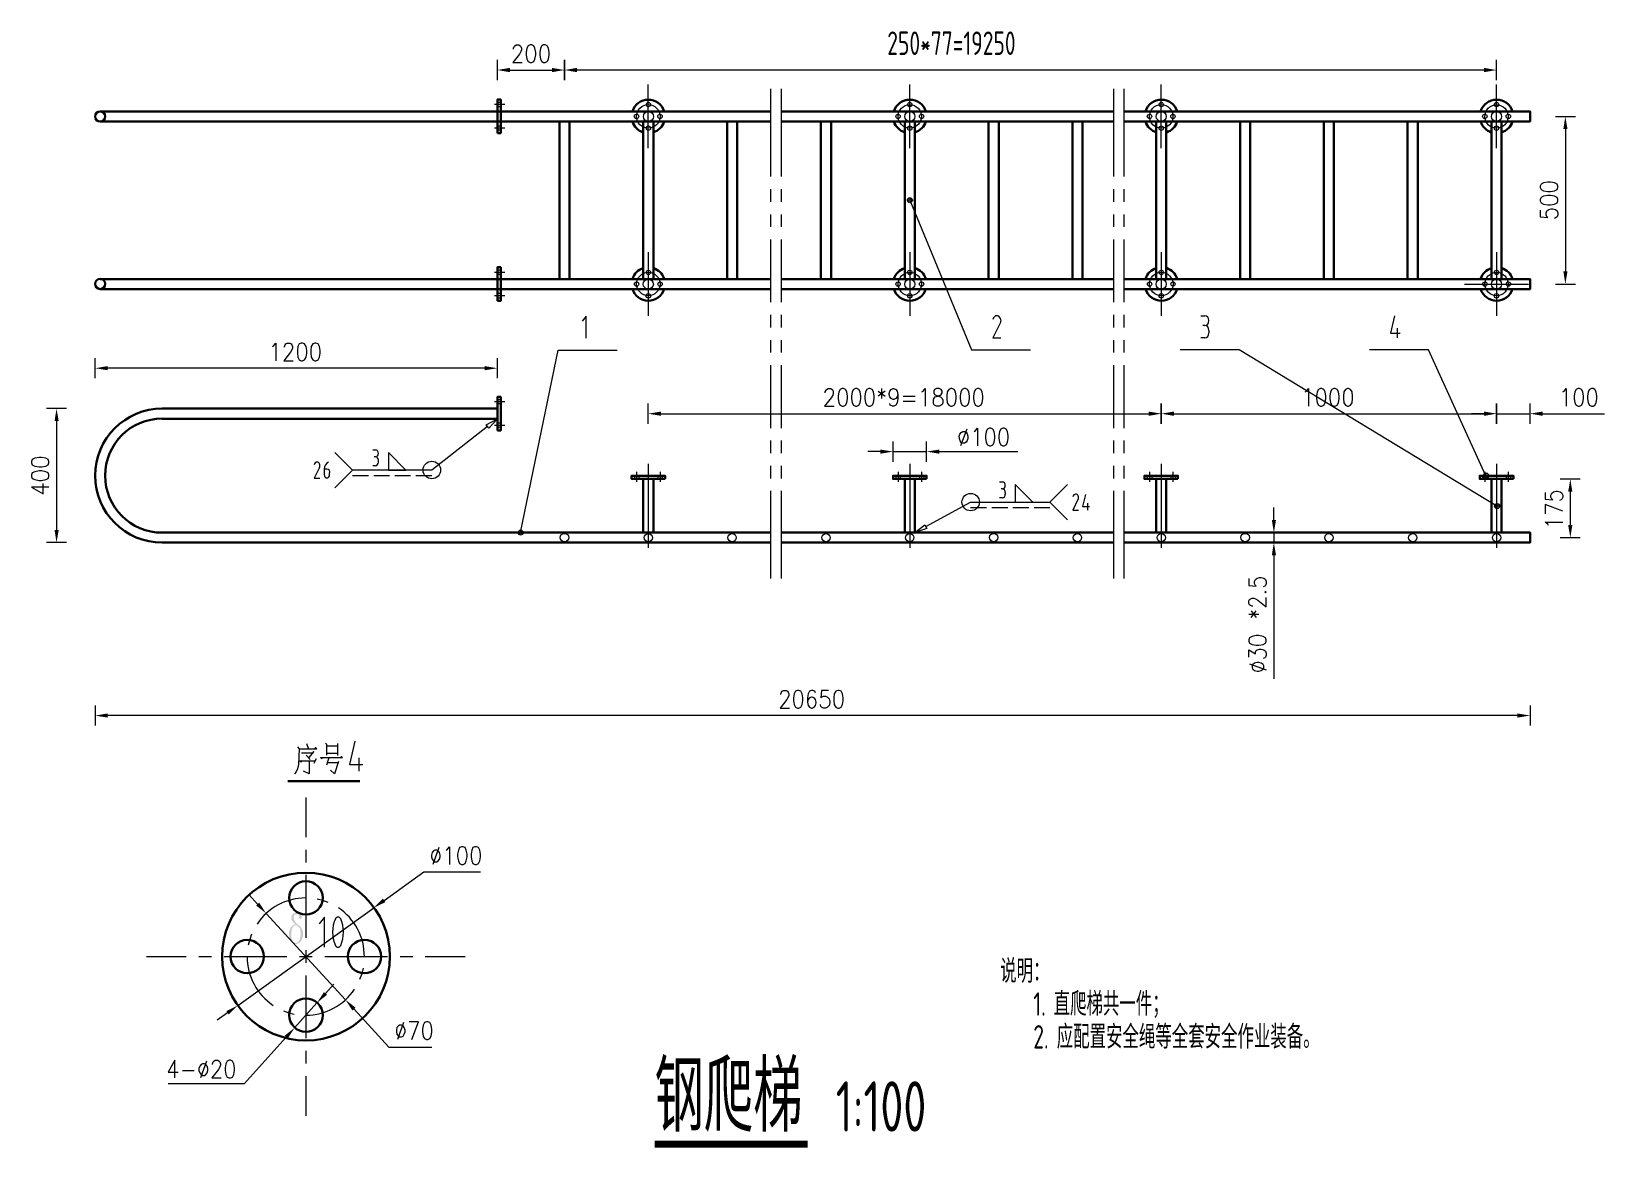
# Model space of a CAD drawing. Header units: millimetres. Extents: x -1443632 to -1307761, y 1430256 to 1527696.
# Drawn here: x -1440177 to -1435485, y 1486296 to 1489625 of the extents above; entities that cross this region are included whole.
import ezdxf

# ---------------------------------------------------------------- set-up
doc = ezdxf.new("R2010")
doc.units = ezdxf.units.MM
doc.header["$LTSCALE"] = 10
for name, color, linetype in [('PDF_0', 7, 'CONTINUOUS'), ('PDF_3中心线层', 7, 'CONTINUOUS'), ('PDF_4虚线层', 7, 'CONTINUOUS'), ('PDF_6文字层', 7, 'CONTINUOUS'), ('PDF_7标注层', 7, 'CONTINUOUS'), ('PDF_8符号标注层', 7, 'CONTINUOUS'), ('PDF_9双点划线层', 7, 'CONTINUOUS'), ('PUB_TEXT', 7, 'CONTINUOUS'), ('W-STEEL_FRAME钢架', 3, 'CONTINUOUS')]:
    doc.layers.add(name, color=color, linetype=linetype)
doc.styles.get("Standard").update_dxf_attribs({"font": 'tssdeng.shx', "width": 0.7, "bigfont": 'hztxt.shx'})

msp = doc.modelspace()

# ---------------------------------------------------------------- texts
at = {"layer": 'PUB_TEXT', "width": 0.7}
for s, p in [('250*77=19250', (-1437624.2, 1489555.3)), ('说明：', (-1437287.5, 1486787.6)), ('1.', (-1437188.7, 1486689.6)), ('直爬梯共一件；', (-1437128, 1486689.6)), ('2.', (-1437188.7, 1486591.6)), ('应配置安全绳等全套安全作业装备。', (-1437118.7, 1486591.6))]:
    msp.add_text(s, height=70, dxfattribs=at).set_placement(p)
at = {"layer": 'PUB_TEXT', "color": 7, "width": 0.7}
for s, height, p in [('钢爬梯', 210, (-1438318.2, 1486344)), ('1:100', 150, (-1437777.8, 1486344))]:
    msp.add_text(s, height=height, dxfattribs=at).set_placement(p)

# ---------------------------------------------------------------- hatches: boundary and pattern name
at = {"layer": 'PDF_6文字层', "transparency": 33554559}
h = msp.add_hatch(color=256, dxfattribs=at)
h.paths.add_polyline_path([(-1439389.4, 1486962.7), (-1439390.6, 1486963.5), (-1439391.9, 1486964.8), (-1439393.2, 1486965.6), (-1439394.5, 1486966.5), (-1439395.3, 1486967.8), (-1439396.2, 1486968.6), (-1439397.4, 1486969.5), (-1439397.9, 1486970.3), (-1439398.7, 1486971.6), (-1439399.6, 1486972.4), (-1439400, 1486973.3), (-1439400.4, 1486974.1), (-1439400.8, 1486975), (-1439401.3, 1486976.3), (-1439401.7, 1486977.1), (-1439401.7, 1486978), (-1439402.1, 1486978.8), (-1439402.1, 1486979.2), (-1439402.1, 1486980.5), (-1439402.1, 1486982.2), (-1439402.1, 1486983.5), (-1439401.7, 1486984.8), (-1439401.7, 1486986), (-1439401.3, 1486986.9), (-1439400.8, 1486988.2), (-1439400, 1486989.4), (-1439399.6, 1486990.3), (-1439398.7, 1486991.1), (-1439397.9, 1486992), (-1439397, 1486992.8), (-1439396.6, 1486993.3), (-1439395.7, 1486994.1), (-1439394.5, 1486994.5), (-1439393.6, 1486994.9), (-1439392.8, 1486995.4), (-1439391.5, 1486995.4), (-1439390.6, 1486995.8), (-1439389.4, 1486995.8), (-1439388.1, 1486995.8), (-1439386.8, 1486995.8), (-1439385.5, 1486995.8), (-1439385.5, 1486995.8), (-1439384.3, 1486995.8), (-1439383, 1486995.8), (-1439381.7, 1486995.4), (-1439380.4, 1486995.4), (-1439379.2, 1486994.9), (-1439378.3, 1486994.5), (-1439377, 1486994.1), (-1439376.2, 1486993.7), (-1439375.3, 1486993.3), (-1439374.5, 1486992.8), (-1439373.6, 1486992.4), (-1439373.6, 1486992), (-1439372.4, 1486991.1), (-1439371.5, 1486989.9), (-1439371.1, 1486989), (-1439370.7, 1486987.7), (-1439370.2, 1486986.5), (-1439369.8, 1486985.6), (-1439369.8, 1486984.8), (-1439370.2, 1486983.5), (-1439370.7, 1486981.8), (-1439371.1, 1486980.9), (-1439371.5, 1486979.7), (-1439372.4, 1486978.8), (-1439372.8, 1486978.8), (-1439373.6, 1486978.4), (-1439374.5, 1486978), (-1439375.8, 1486978.4), (-1439376.6, 1486978.8), (-1439377.5, 1486979.7), (-1439377.5, 1486979.7), (-1439378.3, 1486980.5), (-1439378.7, 1486981.8), (-1439379.2, 1486982.6), (-1439378.7, 1486983.9), (-1439378.3, 1486985.2), (-1439377.9, 1486986), (-1439377.5, 1486986.9), (-1439377.5, 1486987.7), (-1439377.9, 1486988.6), (-1439378.3, 1486989), (-1439378.7, 1486989.9), (-1439379.6, 1486990.7), (-1439380.9, 1486991.1), (-1439382.1, 1486991.6), (-1439383.4, 1486992), (-1439384.7, 1486992.4), (-1439386, 1486992.4), (-1439386.8, 1486992.4), (-1439388.1, 1486992.4), (-1439388.9, 1486992), (-1439389.8, 1486991.6), (-1439391.1, 1486991.1), (-1439391.5, 1486990.7), (-1439392.3, 1486989.9), (-1439393.2, 1486989), (-1439393.6, 1486988.2), (-1439394, 1486987.7), (-1439394.5, 1486986.5), (-1439394.9, 1486985.6), (-1439394.9, 1486984.3), (-1439394.9, 1486983.5), (-1439394.9, 1486982.2), (-1439394.9, 1486980.9), (-1439394.9, 1486979.7), (-1439394.5, 1486978.4), (-1439394, 1486977.5), (-1439393.6, 1486976.3), (-1439392.8, 1486974.6), (-1439392.3, 1486973.3), (-1439391.5, 1486972), (-1439390.6, 1486970.7), (-1439389.8, 1486969.5), (-1439388.9, 1486968.2), (-1439388.1, 1486967.3), (-1439387.2, 1486966.1), (-1439386.4, 1486965.2), (-1439385.5, 1486964.4), (-1439384.7, 1486963.5), (-1439383.8, 1486962.7), (-1439383, 1486962.2), (-1439382.1, 1486961.4), (-1439381.3, 1486961), (-1439380.4, 1486960.5), (-1439380.4, 1486960.5), (-1439379.6, 1486959.7), (-1439378.7, 1486959.3), (-1439377.9, 1486958.4), (-1439377, 1486957.6), (-1439376.2, 1486956.7), (-1439375.3, 1486955.9), (-1439374.5, 1486955), (-1439373.6, 1486954.2), (-1439373.2, 1486952.9), (-1439372.4, 1486952), (-1439371.5, 1486950.8), (-1439370.7, 1486949.9), (-1439370.2, 1486948.6), (-1439369.8, 1486947.8), (-1439369.4, 1486946.5), (-1439369, 1486945.7), (-1439368.5, 1486944.4), (-1439368.1, 1486943.1), (-1439367.7, 1486941.8), (-1439367.3, 1486940.6), (-1439367.3, 1486939.3), (-1439367.3, 1486938), (-1439366.8, 1486936.3), (-1439366.8, 1486935), (-1439366.8, 1486933.3), (-1439366.8, 1486932.1), (-1439366.8, 1486930.8), (-1439366.8, 1486929.5), (-1439366.8, 1486927.8), (-1439367.3, 1486926.5), (-1439367.3, 1486925.3), (-1439367.7, 1486924), (-1439368.1, 1486922.7), (-1439368.5, 1486921.4), (-1439368.5, 1486920.2), (-1439369, 1486918.9), (-1439369.8, 1486917.6), (-1439370.2, 1486916.3), (-1439370.7, 1486915.5), (-1439371.5, 1486914.2), (-1439371.9, 1486913.4), (-1439372.8, 1486912.5), (-1439373.6, 1486911.7), (-1439373.6, 1486911.7), (-1439374.5, 1486910.4), (-1439375.3, 1486909.5), (-1439376.2, 1486908.7), (-1439377, 1486907.8), (-1439377.9, 1486907.4), (-1439378.7, 1486906.6), (-1439379.6, 1486906.1), (-1439380.9, 1486905.7), (-1439381.7, 1486905.3), (-1439382.6, 1486904.9), (-1439383.8, 1486904.4), (-1439384.7, 1486904), (-1439386, 1486904), (-1439386.8, 1486904), (-1439388.1, 1486903.6), (-1439388.5, 1486903.6), (-1439389.8, 1486903.6), (-1439391.1, 1486904), (-1439391.9, 1486904), (-1439393.2, 1486904.4), (-1439394, 1486904.4), (-1439395.3, 1486904.9), (-1439396.2, 1486905.3), (-1439397, 1486906.1), (-1439398.3, 1486906.6), (-1439399.1, 1486907), (-1439400, 1486907.8), (-1439400.8, 1486908.7), (-1439401.3, 1486909.5), (-1439402.1, 1486910.4), (-1439403, 1486911.7), (-1439403.4, 1486912.1), (-1439403.8, 1486912.9), (-1439404.7, 1486914.2), (-1439405.1, 1486915.1), (-1439405.9, 1486916.3), (-1439406.4, 1486917.2), (-1439406.8, 1486918.5), (-1439407.2, 1486919.7), (-1439407.6, 1486921), (-1439407.6, 1486922.3), (-1439408.1, 1486923.6), (-1439408.1, 1486924.8), (-1439408.5, 1486926.1), (-1439408.5, 1486927.4), (-1439408.5, 1486929.1), (-1439408.5, 1486930.4), (-1439408.5, 1486932.1), (-1439408.5, 1486932.5), (-1439408.5, 1486934.2), (-1439408.5, 1486935.5), (-1439408.5, 1486937.2), (-1439408.5, 1486938.4), (-1439408.1, 1486939.7), (-1439408.1, 1486941.4), (-1439407.6, 1486942.7), (-1439407.2, 1486944), (-1439406.8, 1486945.2), (-1439406.4, 1486946.5), (-1439405.9, 1486947.4), (-1439405.5, 1486948.6), (-1439405.1, 1486949.9), (-1439404.2, 1486950.8), (-1439403.8, 1486951.6), (-1439403.4, 1486952.5), (-1439402.5, 1486953.7), (-1439401.7, 1486954.6), (-1439400.8, 1486955.4), (-1439400, 1486956.3), (-1439399.1, 1486957.1), (-1439398.3, 1486958), (-1439397.4, 1486958.8), (-1439396.6, 1486959.3), (-1439395.7, 1486960.1), (-1439394.9, 1486960.5), (-1439393.6, 1486961), (-1439392.8, 1486961.4), (-1439391.5, 1486961.8), (-1439390.6, 1486962.2), (-1439389.4, 1486962.7)], flags=0)
h.paths.add_polyline_path([(-1439386.8, 1486959.7), (-1439388.1, 1486959.7), (-1439389.4, 1486959.3), (-1439390.6, 1486958.8), (-1439391.5, 1486958.4), (-1439392.3, 1486958), (-1439393.6, 1486957.6), (-1439394.5, 1486956.7), (-1439395.3, 1486955.9), (-1439395.7, 1486955), (-1439396.6, 1486954.2), (-1439397, 1486953.3), (-1439397.4, 1486952.5), (-1439397.9, 1486951.6), (-1439398.3, 1486950.8), (-1439398.7, 1486949.9), (-1439399.1, 1486948.6), (-1439399.6, 1486947.8), (-1439400, 1486946.5), (-1439400.4, 1486945.2), (-1439400.4, 1486944), (-1439400.8, 1486942.3), (-1439400.8, 1486941), (-1439401.3, 1486939.3), (-1439401.3, 1486938), (-1439401.3, 1486936.3), (-1439401.7, 1486934.6), (-1439401.7, 1486933.8), (-1439401.7, 1486932.1), (-1439401.7, 1486930.4), (-1439401.7, 1486928.7), (-1439401.3, 1486927), (-1439401.3, 1486925.7), (-1439401.3, 1486924.4), (-1439401.3, 1486922.7), (-1439400.8, 1486921.4), (-1439400.8, 1486920.2), (-1439400.4, 1486918.9), (-1439400, 1486918), (-1439399.6, 1486916.8), (-1439399.1, 1486915.9), (-1439398.7, 1486914.6), (-1439398.3, 1486913.8), (-1439398.3, 1486913.8), (-1439397.9, 1486912.5), (-1439397, 1486911.7), (-1439396.2, 1486910.4), (-1439395.7, 1486909.5), (-1439394.9, 1486909.1), (-1439394, 1486908.3), (-1439392.8, 1486907.8), (-1439391.9, 1486907.4), (-1439391.1, 1486907), (-1439389.8, 1486907), (-1439388.9, 1486907), (-1439388.1, 1486907), (-1439387.2, 1486907.4), (-1439386, 1486907.4), (-1439384.7, 1486907.8), (-1439383.8, 1486908.3), (-1439383, 1486908.7), (-1439382.1, 1486909.5), (-1439381.3, 1486910), (-1439380.4, 1486910.8), (-1439379.6, 1486911.7), (-1439378.7, 1486912.9), (-1439378.3, 1486913.8), (-1439377.9, 1486914.2), (-1439377.5, 1486915.5), (-1439377, 1486916.3), (-1439376.6, 1486917.6), (-1439376.2, 1486918.9), (-1439375.8, 1486919.7), (-1439375.3, 1486921), (-1439374.9, 1486922.3), (-1439374.9, 1486924), (-1439374.5, 1486925.3), (-1439374.5, 1486926.5), (-1439374.1, 1486928.2), (-1439374.1, 1486929.5), (-1439374.1, 1486931.2), (-1439374.1, 1486931.6), (-1439374.1, 1486933.3), (-1439374.1, 1486934.6), (-1439374.1, 1486936.3), (-1439374.1, 1486937.6), (-1439374.5, 1486939.3), (-1439374.5, 1486940.6), (-1439374.5, 1486941.8), (-1439374.9, 1486943.1), (-1439374.9, 1486944.4), (-1439375.3, 1486945.7), (-1439375.8, 1486946.9), (-1439375.8, 1486947.8), (-1439376.2, 1486948.6), (-1439376.6, 1486949.5), (-1439377, 1486950.8), (-1439377.9, 1486951.6), (-1439378.3, 1486952.5), (-1439379.2, 1486953.3), (-1439380, 1486954.2), (-1439380.9, 1486955), (-1439381.7, 1486955.9), (-1439382.6, 1486956.7), (-1439383.4, 1486957.6), (-1439384.7, 1486958.4), (-1439386, 1486959.3), (-1439386.8, 1486959.7)], flags=0)

# ---------------------------------------------------------------- linework, layer by layer
at = {"layer": 'PDF_0', "lineweight": 30}
for points in [[(-1438787.2, 1489322), (-1438777, 1489322), (-1438777, 1489421.9), (-1438787.2, 1489421.9)], [(-1438787.2, 1488821.8), (-1438777, 1488821.8), (-1438777, 1488922.1), (-1438787.2, 1488922.1)], [(-1438787.2, 1488435.5), (-1438777, 1488435.5), (-1438777, 1488535.4), (-1438787.2, 1488535.4)], [(-1438287, 1488290.6), (-1438287, 1488300.4), (-1438386.9, 1488300.4), (-1438386.9, 1488290.6)], [(-1437506.8, 1488290.6), (-1437506.8, 1488300.4), (-1437607.1, 1488300.4), (-1437607.1, 1488290.6)], [(-1436757.2, 1488290.6), (-1436757.2, 1488300.4), (-1436857.1, 1488300.4), (-1436857.1, 1488290.6)], [(-1435756.9, 1488290.6), (-1435756.9, 1488300.4), (-1435857.2, 1488300.4), (-1435857.2, 1488290.6)]]:
    msp.add_lwpolyline(points, close=True, dxfattribs=at)
for points in [[(-1437972.1, 1489387), (-1439972, 1489387)], [(-1439972, 1489356.8), (-1437972.1, 1489356.8)], [(-1438787.2, 1489387), (-1438787.2, 1489356.8), (-1438787.2, 1489387), (-1438787.2, 1489356.8)], [(-1438657.2, 1489356.8), (-1438627, 1489356.8)], [(-1438601.9, 1489356.8), (-1438601.9, 1488886.8)], [(-1438572.2, 1489356.8), (-1438572.2, 1488886.8)], [(-1438352.1, 1489356.8), (-1438352.1, 1488886.8)], [(-1438321.9, 1489356.8), (-1438321.9, 1488886.8)], [(-1438102.2, 1489356.8), (-1438102.2, 1488886.8)], [(-1438072, 1489356.8), (-1438072, 1488886.8)], [(-1436949.3, 1489387), (-1437941.1, 1489387)], [(-1437941.1, 1489356.8), (-1436949.3, 1489356.8)], [(-1437822.1, 1489356.8), (-1437822.1, 1488886.8)], [(-1437792, 1489356.8), (-1437792, 1488886.8)], [(-1437571.8, 1489356.8), (-1437571.8, 1488886.8)], [(-1437542.1, 1489356.8), (-1437542.1, 1488886.8)], [(-1437322, 1489356.8), (-1437322, 1488886.8)], [(-1437291.8, 1489356.8), (-1437291.8, 1488886.8)], [(-1437072.1, 1489356.8), (-1437072.1, 1488886.8)], [(-1437041.9, 1489356.8), (-1437041.9, 1488886.8)], [(-1436918.3, 1489356.8), (-1435707.1, 1489356.8), (-1435707.1, 1489387), (-1436918.3, 1489387)], [(-1436821.8, 1489356.8), (-1436821.8, 1488886.8)], [(-1436792, 1489356.8), (-1436792, 1488886.8)], [(-1436571.9, 1489356.8), (-1436571.9, 1488886.8)], [(-1436542.2, 1489356.8), (-1436542.2, 1488886.8)], [(-1436322, 1489356.8), (-1436322, 1488886.8)], [(-1436291.9, 1489356.8), (-1436291.9, 1488886.8)], [(-1436072.2, 1489356.8), (-1436072.2, 1488886.8)], [(-1436042, 1489356.8), (-1436042, 1488886.8)], [(-1435821.9, 1488886.8), (-1435821.9, 1489356.8), (-1435792.1, 1489356.8), (-1435792.1, 1488886.8)], [(-1437972.1, 1488886.8), (-1439972, 1488886.8)], [(-1438787.2, 1488886.8), (-1438787.2, 1488857.1), (-1438787.2, 1488886.8), (-1438787.2, 1488857.1)], [(-1436949.3, 1488886.8), (-1437941.1, 1488886.8)], [(-1436918.3, 1488857.1), (-1435707.1, 1488857.1), (-1435707.1, 1488886.8), (-1436918.3, 1488886.8)], [(-1439972, 1488857.1), (-1437972.1, 1488857.1)], [(-1437941.1, 1488857.1), (-1436949.3, 1488857.1)], [(-1439787.1, 1488500.6), (-1438787.2, 1488500.6), (-1438787.2, 1488470.4), (-1439787.1, 1488470.4)], [(-1438787.2, 1488500.6), (-1438787.2, 1488470.4), (-1438787.2, 1488500.6)], [(-1438352.1, 1488130.4), (-1438352.1, 1488290.6), (-1438321.9, 1488290.6), (-1438321.9, 1488130.4)], [(-1438321.9, 1488290.6), (-1438352.1, 1488290.6)], [(-1437571.8, 1488130.4), (-1437571.8, 1488290.6), (-1437542.1, 1488290.6), (-1437542.1, 1488130.4)], [(-1436821.8, 1488130.4), (-1436821.8, 1488290.6), (-1436792, 1488290.6), (-1436792, 1488130.4)], [(-1435821.9, 1488130.4), (-1435821.9, 1488290.6), (-1435792.1, 1488290.6), (-1435792.1, 1488130.4)], [(-1437972.1, 1488130.4), (-1439787.1, 1488130.4)], [(-1439787.1, 1488100.7), (-1437972.1, 1488100.7)], [(-1436949.3, 1488130.4), (-1437941.1, 1488130.4)], [(-1437941.1, 1488100.7), (-1436949.3, 1488100.7)], [(-1436918.3, 1488100.7), (-1435707.1, 1488100.7), (-1435707.1, 1488130.4), (-1436918.3, 1488130.4)], [(-1439412.3, 1487389.7), (-1439197.7, 1487389.7)]]:
    msp.add_lwpolyline(points, dxfattribs=at)
for centre, radius in [((-1439971.8, 1489371.9), 15.1), ((-1439971.8, 1488872.2), 15.1), ((-1439358.1, 1486866), 250.1), ((-1439358.1, 1487041.1), 49.9), ((-1439533.2, 1486866), 49.9), ((-1439183.5, 1486866), 49.9), ((-1439358.1, 1486691.3), 49.9)]:
    msp.add_circle(centre, radius, dxfattribs=at)
for centre, radius, start, end in [((-1438337, 1489371.9), 49.9, 17.4628, 162.5427), ((-1437556.8, 1489371.9), 49.9, 17.4628, 162.5427), ((-1436806.7, 1489371.9), 49.9, 17.4628, 162.5427), ((-1435806.8, 1489371.9), 49.9, 17.4628, 162.5427), ((-1438337, 1489371.9), 49.9, 197.4573, 252.5427), ((-1438337, 1489371.9), 49.9, 287.4573, 342.5427), ((-1437556.8, 1489371.9), 49.9, 197.4573, 252.5427), ((-1437556.8, 1489371.9), 49.9, 287.4573, 342.5427), ((-1436806.7, 1489371.9), 49.9, 197.4573, 252.5427), ((-1436806.7, 1489371.9), 49.9, 287.4573, 342.5427), ((-1435806.8, 1489371.9), 49.9, 197.4573, 252.5427), ((-1435806.8, 1489371.9), 49.9, 287.4573, 342.5427), ((-1438337, 1488872.2), 49.9, 107.4573, 162.5427), ((-1438337, 1488872.2), 49.9, 17.4628, 72.5482), ((-1437556.8, 1488872.2), 49.9, 107.4573, 162.5427), ((-1437556.8, 1488872.2), 49.9, 17.4628, 72.5482), ((-1436806.7, 1488872.2), 49.9, 107.4573, 162.5427), ((-1436806.7, 1488872.2), 49.9, 17.4628, 72.5482), ((-1435806.8, 1488872.2), 49.9, 107.4573, 162.5427), ((-1435806.8, 1488872.2), 49.9, 17.4628, 72.5482), ((-1438337, 1488872.2), 49.9, 197.4573, 342.5427), ((-1437556.8, 1488872.2), 49.9, 197.4573, 342.5427), ((-1436806.7, 1488872.2), 49.9, 197.4573, 342.5427), ((-1435806.8, 1488872.2), 49.9, 197.4573, 342.5427), ((-1439786.9, 1488300.6), 199.9, 90, 270), ((-1439786.9, 1488300.6), 170.2, 90, 270)]:
    msp.add_arc(centre, radius, start, end, dxfattribs=at)
at = {"layer": 'PDF_3中心线层', "lineweight": 9}
for points in [[(-1438337.2, 1489277), (-1438337.2, 1489466.9)], [(-1437557, 1489277), (-1437557, 1489466.9)], [(-1436806.9, 1489277), (-1436806.9, 1489466.9)], [(-1435807, 1489277), (-1435807, 1489466.9)], [(-1438765.1, 1489407), (-1438795.7, 1489407)], [(-1438765.1, 1489336.9), (-1438795.7, 1489336.9)], [(-1438337.2, 1488966.7), (-1438337.2, 1488776.8)], [(-1437557, 1488966.7), (-1437557, 1488776.8)], [(-1436806.9, 1488966.7), (-1436806.9, 1488776.8)], [(-1435807, 1488966.7), (-1435807, 1488776.8)], [(-1438765.1, 1488906.8), (-1438795.7, 1488906.8)], [(-1435902.2, 1488872), (-1435711.8, 1488872)], [(-1438765.1, 1488837.1), (-1438795.7, 1488837.1)], [(-1438765.1, 1488520.5), (-1438795.7, 1488520.5)], [(-1438765.1, 1488450.4), (-1438795.7, 1488450.4)], [(-1438337.2, 1488335.7), (-1438337.2, 1488085.4)], [(-1437557, 1488335.7), (-1437557, 1488085.4)], [(-1436806.9, 1488335.7), (-1436806.9, 1488085.4)], [(-1435807, 1488335.7), (-1435807, 1488085.4)], [(-1438372, 1488312.3), (-1438372, 1488281.7)], [(-1438301.9, 1488312.3), (-1438301.9, 1488281.7)], [(-1437591.8, 1488312.3), (-1437591.8, 1488281.7)], [(-1437522.1, 1488312.3), (-1437522.1, 1488281.7)], [(-1436842.2, 1488312.3), (-1436842.2, 1488281.7)], [(-1436772.1, 1488312.3), (-1436772.1, 1488281.7)], [(-1435841.9, 1488312.3), (-1435841.9, 1488281.7)], [(-1435772.2, 1488312.3), (-1435772.2, 1488281.7)], [(-1439358.3, 1487340.9), (-1439358.3, 1487222.3)], [(-1439358.3, 1487184.5), (-1439358.3, 1487147.1)], [(-1439358.3, 1487109.7), (-1439358.3, 1486922.3)], [(-1439291.6, 1487027.7), (-1439307.8, 1487033.2), (-1439324.3, 1487037.4)], [(-1439520.3, 1486932.9), (-1439525.8, 1486916.8), (-1439530, 1486900.2)], [(-1439358.3, 1486884.9), (-1439358.3, 1486847.1)], [(-1439833.4, 1486865.8), (-1439714.9, 1486865.8)], [(-1439677.1, 1486865.8), (-1439639.7, 1486865.8)], [(-1439602.3, 1486865.8), (-1439414.9, 1486865.8)], [(-1439377, 1486865.8), (-1439339.6, 1486865.8)], [(-1439302.2, 1486865.8), (-1439114.8, 1486865.8)], [(-1439196.9, 1486799), (-1439190.9, 1486815.2), (-1439186.7, 1486831.8)], [(-1439183.7, 1486865.8), (-1439183.7, 1486865.8)], [(-1439077.4, 1486865.8), (-1439039.6, 1486865.8)], [(-1439002.2, 1486865.8), (-1438883.7, 1486865.8)], [(-1439358.3, 1486809.7), (-1439358.3, 1486622.3)], [(-1439425.5, 1486704.3), (-1439409.3, 1486698.3), (-1439392.8, 1486694.5)], [(-1439358.3, 1486584.9), (-1439358.3, 1486547)], [(-1439358.3, 1486509.7), (-1439358.3, 1486391.1)]]:
    msp.add_lwpolyline(points, dxfattribs=at)
for centre, radius in [((-1438337, 1489371.9), 35.1), ((-1437557.1, 1489372), 34.9), ((-1436807.2, 1489371.9), 35.1), ((-1435807.1, 1489371.8), 34.9), ((-1438336.9, 1488872), 35), ((-1437556.9, 1488871.9), 34.8), ((-1436807, 1488872), 35), ((-1435807, 1488871.9), 34.8)]:
    msp.add_circle(centre, radius, dxfattribs=at)
for centre, start, end in [((-1439359, 1486866.6), 89.7745, 146.3879), ((-1439357.9, 1486866.4), 359.7745, 56.3879), ((-1439359.2, 1486865.5), 179.9129, 236.3885), ((-1439358.1, 1486865.3), 269.9129, 326.3885)]:
    msp.add_arc(centre, 174.2, start, end, dxfattribs=at)
at = {"layer": 'PDF_4虚线层', "lineweight": 9}
for points in [[(-1438777, 1489413.4), (-1438787.2, 1489413.4)], [(-1438777, 1489400.2), (-1438787.2, 1489400.2)], [(-1438787.2, 1489356.8), (-1438787.2, 1489387)], [(-1438777, 1489343.2), (-1438787.2, 1489343.2)], [(-1438777, 1489330.5), (-1438787.2, 1489330.5)], [(-1438777, 1488913.6), (-1438787.2, 1488913.6)], [(-1438777, 1488900.4), (-1438787.2, 1488900.4)], [(-1438787.2, 1488857.1), (-1438787.2, 1488886.8)], [(-1438777, 1488843.5), (-1438787.2, 1488843.5)], [(-1438777, 1488830.3), (-1438787.2, 1488830.3)], [(-1438777, 1488526.9), (-1438787.2, 1488526.9)], [(-1438777, 1488514.2), (-1438787.2, 1488514.2)], [(-1438777, 1488456.8), (-1438787.2, 1488456.8)], [(-1438777, 1488444), (-1438787.2, 1488444)], [(-1438378.4, 1488300.4), (-1438378.4, 1488290.6)], [(-1438365.7, 1488300.4), (-1438365.7, 1488290.6)], [(-1438308.7, 1488300.4), (-1438308.7, 1488290.6)], [(-1438295.5, 1488300.4), (-1438295.5, 1488290.6)], [(-1437598.6, 1488300.4), (-1437598.6, 1488290.6)], [(-1437585.4, 1488300.4), (-1437585.4, 1488290.6)], [(-1437528.5, 1488300.4), (-1437528.5, 1488290.6)], [(-1437515.3, 1488300.4), (-1437515.3, 1488290.6)], [(-1436848.6, 1488300.4), (-1436848.6, 1488290.6)], [(-1436835.4, 1488300.4), (-1436835.4, 1488290.6)], [(-1436778.4, 1488300.4), (-1436778.4, 1488290.6)], [(-1436765.7, 1488300.4), (-1436765.7, 1488290.6)], [(-1435848.7, 1488300.4), (-1435848.7, 1488290.6)], [(-1435835.5, 1488300.4), (-1435835.5, 1488290.6)], [(-1435778.5, 1488300.4), (-1435778.5, 1488290.6)], [(-1435765.4, 1488300.4), (-1435765.4, 1488290.6)]]:
    msp.add_lwpolyline(points, dxfattribs=at)
for centre, radius in [((-1438336.8, 1489407), 6.45), ((-1437557, 1489407), 6.45), ((-1436807, 1489407), 6.45), ((-1435807.1, 1489407), 6.45), ((-1438372.2, 1489371.9), 6.57), ((-1438336.8, 1489371.8), 15), ((-1438302.1, 1489371.9), 6.57), ((-1437592, 1489371.9), 6.57), ((-1437557.1, 1489372), 15), ((-1437521.9, 1489371.9), 6.57), ((-1436842, 1489371.9), 6.57), ((-1436807, 1489372), 15), ((-1436772.1, 1489371.9), 6.44), ((-1435842, 1489371.9), 6.57), ((-1435807.1, 1489371.9), 15), ((-1435807.1, 1489371.9), 15), ((-1435771.9, 1489371.9), 6.57), ((-1438336.8, 1489336.9), 6.45), ((-1437557, 1489336.9), 6.45), ((-1436807, 1489336.9), 6.45), ((-1435807.1, 1489336.9), 6.45), ((-1438337, 1488871.9), 15.1), ((-1438336.8, 1488906.8), 6.45), ((-1437557.2, 1488871.8), 15.1), ((-1437557, 1488906.8), 6.45), ((-1436807.2, 1488871.8), 15.1), ((-1436807, 1488906.8), 6.45), ((-1435807.2, 1488871.8), 15.1), ((-1435807.1, 1488906.8), 6.45), ((-1438372.1, 1488872), 6.45), ((-1438336.9, 1488836.9), 6.57), ((-1438302, 1488872), 6.45), ((-1437591.9, 1488872), 6.45), ((-1437557.2, 1488836.9), 6.57), ((-1437521.8, 1488872), 6.45), ((-1436841.8, 1488872), 6.45), ((-1436807.1, 1488836.9), 6.57), ((-1436772, 1488872), 6.31), ((-1435841.9, 1488872), 6.45), ((-1435807.2, 1488836.9), 6.57), ((-1435771.8, 1488872), 6.45), ((-1438586.9, 1488115.7), 12.6), ((-1438336.9, 1488115.5), 12.4), ((-1438087, 1488115.5), 12.4), ((-1437807, 1488115.5), 12.4), ((-1437557.1, 1488115.5), 12.4), ((-1437306.9, 1488115.7), 12.6), ((-1437056.9, 1488115.5), 12.4), ((-1436807, 1488115.5), 12.4), ((-1436556.9, 1488115.7), 12.6), ((-1436306.9, 1488115.5), 12.4), ((-1436057, 1488115.5), 12.4), ((-1435807.1, 1488115.5), 12.4)]:
    msp.add_circle(centre, radius, dxfattribs=at)
at = {"layer": 'PDF_6文字层', "lineweight": 9}
for points in [[(-1439383.8, 1487491.3), (-1439378.7, 1487485.3), (-1439380.4, 1487438.6), (-1439383, 1487426.3), (-1439386.8, 1487417.4), (-1439392.3, 1487411.4)], [(-1439378.3, 1487485.3), (-1439326, 1487485.3), (-1439329.4, 1487489.6), (-1439332.4, 1487484.5)], [(-1439371.1, 1487473.4), (-1439337.9, 1487473.4), (-1439334.1, 1487477.3), (-1439350.3, 1487458.6), (-1439346, 1487454.3), (-1439357.5, 1487466.6)], [(-1439356.6, 1487501.5), (-1439351.5, 1487487.5), (-1439351.1, 1487489.6), (-1439352.4, 1487484.5)], [(-1439299.7, 1487502.3), (-1439296.7, 1487499.4), (-1439296.7, 1487466.6)], [(-1439297.1, 1487494.3), (-1439264.4, 1487494.3)], [(-1439263.6, 1487501.5), (-1439263.6, 1487465.4)], [(-1439212.6, 1487508.3), (-1439228.7, 1487438.6), (-1439188.4, 1487438.6)], [(-1439370.2, 1487450.5), (-1439374.1, 1487446.3), (-1439375.8, 1487449.7), (-1439330.3, 1487449.7), (-1439327.7, 1487455.6), (-1439335, 1487441.6)], [(-1439348.6, 1487450.5), (-1439348.6, 1487410.6), (-1439365.1, 1487418.6)], [(-1439309.5, 1487458.6), (-1439310.7, 1487455.6), (-1439315, 1487459.4), (-1439248.7, 1487459.4), (-1439252.5, 1487462.4), (-1439256.4, 1487458.6)], [(-1439297.1, 1487472.6), (-1439264.4, 1487472.6)], [(-1439289.5, 1487458.6), (-1439297.1, 1487436.5)], [(-1439295, 1487444.6), (-1439263.6, 1487444.6)], [(-1439260.6, 1487447.5), (-1439272.5, 1487410.6), (-1439284.4, 1487421.6)], [(-1439200.7, 1487458.6), (-1439200.7, 1487418.6)], [(-1439302.7, 1486893.8), (-1439302.7, 1486983.9), (-1439318.8, 1486963.9)]]:
    msp.add_lwpolyline(points, dxfattribs=at)
for centre, start, end in [((-1439175.1, 1486939.1), 157.2489, 202.7511), ((-1439349.9, 1486939.1), 337.2489, 22.7511)]:
    msp.add_arc(centre, 103.4, start, end, dxfattribs=at)
for points in [[(-1439262.5, 1486983.9), (-1439265.7, 1486983.9), (-1439268.7, 1486982), (-1439270.5, 1486978.8)], [(-1439254.5, 1486978.8), (-1439256.4, 1486982), (-1439259.4, 1486983.9), (-1439262.5, 1486983.9)], [(-1439270.5, 1486898.9), (-1439268.7, 1486895.7), (-1439265.7, 1486893.8), (-1439262.5, 1486893.8)], [(-1439262.5, 1486893.8), (-1439259.4, 1486893.8), (-1439256.4, 1486895.7), (-1439254.5, 1486898.9)]]:
    msp.add_open_spline(points, degree=3, dxfattribs=at)
at = {"layer": 'PDF_7标注层', "lineweight": 9}
for points in [[(-1438739.2, 1489572.7), (-1438739.2, 1489575.3), (-1438737.1, 1489580.4), (-1438734.9, 1489582.9), (-1438731.1, 1489585), (-1438723, 1489585), (-1438718.8, 1489582.9), (-1438717.1, 1489580.4), (-1438715, 1489575.3), (-1438715, 1489570.2), (-1438717.1, 1489565.1), (-1438720.9, 1489557.8), (-1438740.9, 1489532.8), (-1438712.8, 1489532.8)], [(-1438787.2, 1489480.1), (-1438787.2, 1489540.4)], [(-1438749.4, 1489510.3), (-1438624.4, 1489510.3)], [(-1435844.4, 1489510.3), (-1438549.7, 1489510.3)], [(-1435807, 1489480.1), (-1435807, 1489540.4)], [(-1435631.5, 1489371.7), (-1435571.6, 1489371.7)], [(-1435601.8, 1489334.3), (-1435601.8, 1488909.4)], [(-1437557, 1489121.8), (-1437373, 1488676.1), (-1437196.6, 1488676.1)], [(-1435676.5, 1489092.1), (-1435676.5, 1489072.1), (-1435654, 1489070), (-1435656.6, 1489072.1), (-1435659.1, 1489078.1), (-1435659.1, 1489084), (-1435656.6, 1489090), (-1435651.5, 1489093.8), (-1435644.2, 1489095.9), (-1435639.1, 1489095.9), (-1435631.5, 1489093.8), (-1435626.4, 1489090), (-1435624.3, 1489084), (-1435624.3, 1489078.1), (-1435626.4, 1489072.1), (-1435629, 1489070), (-1435634, 1489067.9)], [(-1435631.5, 1488872), (-1435571.6, 1488872)], [(-1438522.5, 1488710.1), (-1438522.5, 1488776.4), (-1438534.4, 1488761.5)], [(-1436688.8, 1488777.6), (-1436676.9, 1488777.6)], [(-1436676.9, 1488747.9), (-1436682.8, 1488747.9)], [(-1436111.7, 1488777.6), (-1436123.6, 1488725.8), (-1436094.3, 1488725.8)], [(-1436676.9, 1488711.3), (-1436688.8, 1488711.3)], [(-1436665, 1488733.4), (-1436665, 1488725.8)], [(-1436103.2, 1488740.7), (-1436103.2, 1488711.3)], [(-1439986.8, 1488591.1), (-1439986.8, 1488651)], [(-1439458.2, 1488685.8), (-1439454, 1488688.4), (-1439448, 1488696), (-1439448, 1488643.3)], [(-1439422.1, 1488683.3), (-1439422.1, 1488685.8), (-1439420, 1488690.9), (-1439417.8, 1488693.5), (-1439414, 1488696), (-1439405.9, 1488696), (-1439402.1, 1488693.5), (-1439400, 1488690.9), (-1439397.9, 1488685.8), (-1439397.9, 1488680.7), (-1439400, 1488676.1), (-1439403.8, 1488668.4), (-1439424.2, 1488643.3), (-1439396.2, 1488643.3)], [(-1438787.2, 1488591.1), (-1438787.2, 1488651)], [(-1438717.9, 1488130.4), (-1438606.2, 1488675.2), (-1438429.8, 1488675.2)], [(-1435805.7, 1488209.5), (-1436574.5, 1488676.1), (-1436750.8, 1488676.1)], [(-1435838.5, 1488300.4), (-1436009.7, 1488676.1), (-1436186.1, 1488676.1)], [(-1438824.6, 1488620.8), (-1439949.5, 1488620.8)], [(-1437809, 1488547.7), (-1437809, 1488550.3), (-1437806.8, 1488555.4), (-1437805.1, 1488557.9), (-1437800.9, 1488560.1), (-1437792.8, 1488560.1), (-1437789, 1488557.9), (-1437786.9, 1488555.4), (-1437785.2, 1488550.3), (-1437785.2, 1488545.2), (-1437786.9, 1488540.1), (-1437791.1, 1488532.9), (-1437811.1, 1488507.8), (-1437783, 1488507.8)], [(-1437641.1, 1488560.1), (-1437641.1, 1488530.3)], [(-1437593.1, 1488542.6), (-1437595.2, 1488535.4), (-1437599, 1488530.3), (-1437605, 1488527.8), (-1437607.1, 1488527.8), (-1437613.1, 1488530.3), (-1437616.9, 1488535.4), (-1437619, 1488542.6), (-1437619, 1488545.2), (-1437616.9, 1488552.8), (-1437613.1, 1488557.9), (-1437607.1, 1488560.1), (-1437605, 1488560.1), (-1437599, 1488557.9), (-1437595.2, 1488552.8), (-1437593.1, 1488542.6), (-1437593.1, 1488530.3), (-1437595.2, 1488517.6), (-1437599, 1488510.3), (-1437605, 1488507.8), (-1437608.8, 1488507.8), (-1437615.2, 1488510.3), (-1437616.9, 1488515.4)], [(-1437520.8, 1488550.3), (-1437517, 1488552.8), (-1437511.1, 1488560.1), (-1437511.1, 1488507.8)], [(-1436378.1, 1488550.3), (-1436373.9, 1488552.8), (-1436367.9, 1488560.1), (-1436367.9, 1488507.8)], [(-1435609.4, 1488550.3), (-1435605.6, 1488552.8), (-1435599.6, 1488560.1), (-1435599.6, 1488507.8)], [(-1438337.2, 1488455.1), (-1438337.2, 1488515.4)], [(-1437650.9, 1488552.8), (-1437630.9, 1488538)], [(-1437630.9, 1488552.8), (-1437650.9, 1488538)], [(-1437576.9, 1488538), (-1437540.8, 1488538)], [(-1437576.9, 1488522.7), (-1437540.8, 1488522.7)], [(-1435707.1, 1488455.1), (-1435707.1, 1488515.4)], [(-1440071.8, 1488500.6), (-1440131.8, 1488500.6)], [(-1440102, 1488463.2), (-1440102, 1488138.1)], [(-1438299.4, 1488485.3), (-1436844.3, 1488485.3)], [(-1436769.5, 1488485.3), (-1435844.4, 1488485.3), (-1435881.8, 1488485.3)], [(-1435807, 1488485.3), (-1435707.1, 1488485.3)], [(-1435669.3, 1488485.3), (-1435484.9, 1488485.3)], [(-1437387.4, 1488439.4), (-1437405.7, 1488389.6)], [(-1437365.3, 1488432.1), (-1437361.5, 1488434.7), (-1437355.5, 1488441.9), (-1437355.5, 1488389.6)], [(-1437644.5, 1488372.2), (-1437681.9, 1488372.2)], [(-1437607.1, 1488342.1), (-1437607.1, 1488402)], [(-1437607.1, 1488372.2), (-1437506.8, 1488372.2)], [(-1437506.8, 1488342.1), (-1437506.8, 1488402)], [(-1437469.4, 1488372.2), (-1437234.8, 1488372.2)], [(-1440124.5, 1488266.4), (-1440176.8, 1488266.4), (-1440142, 1488246.4), (-1440142, 1488276.6)], [(-1435617.1, 1488290.6), (-1435557.1, 1488290.6)], [(-1435662.1, 1488249.8), (-1435662.1, 1488229.9), (-1435639.6, 1488228.2), (-1435642.1, 1488229.9), (-1435644.7, 1488235.8), (-1435644.7, 1488241.8), (-1435642.1, 1488248.1), (-1435637, 1488252), (-1435629.4, 1488254.1), (-1435624.7, 1488254.1), (-1435617.1, 1488252), (-1435612, 1488248.1), (-1435609.4, 1488241.8), (-1435609.4, 1488235.8), (-1435612, 1488229.9), (-1435614.5, 1488228.2), (-1435619.6, 1488226)], [(-1435586.9, 1488152.9), (-1435586.9, 1488252.8)], [(-1436471.2, 1488167.8), (-1436471.2, 1488205.6)], [(-1435609.4, 1488194.2), (-1435662.1, 1488214.1), (-1435662.1, 1488186.1)], [(-1435651.9, 1488152.1), (-1435654.4, 1488155.9), (-1435662.1, 1488161.9), (-1435609.4, 1488161.9)], [(-1440071.8, 1488100.7), (-1440131.8, 1488100.7)], [(-1436444.9, 1488130.4), (-1436501, 1488130.4)], [(-1436444.9, 1488100.7), (-1436501, 1488100.7)], [(-1436471.2, 1488130.4), (-1436471.2, 1488100.7)], [(-1435617.1, 1488115.6), (-1435557.1, 1488115.6)], [(-1436471.2, 1488062.9), (-1436471.2, 1487694.4)], [(-1436546, 1487993.2), (-1436546, 1487973.2), (-1436523.5, 1487971.1), (-1436526, 1487973.2), (-1436528.6, 1487979.1), (-1436528.6, 1487985.1), (-1436526, 1487991), (-1436520.9, 1487994.9), (-1436513.7, 1487997), (-1436508.6, 1487997), (-1436501, 1487994.9), (-1436496.3, 1487991), (-1436493.7, 1487985.1), (-1436493.7, 1487979.1), (-1436496.3, 1487973.2), (-1436498.4, 1487971.1), (-1436503.5, 1487968.9)], [(-1436533.7, 1487911.1), (-1436536.2, 1487911.1), (-1436540.9, 1487912.8), (-1436543.5, 1487915), (-1436546, 1487918.8), (-1436546, 1487926.9), (-1436543.5, 1487931.1), (-1436540.9, 1487932.8), (-1436536.2, 1487934.9), (-1436531.1, 1487934.9), (-1436526, 1487932.8), (-1436518.8, 1487929), (-1436493.7, 1487909), (-1436493.7, 1487937.1)], [(-1436546, 1487886.9), (-1436516.3, 1487886.9)], [(-1436538.8, 1487877.2), (-1436523.5, 1487897.1)], [(-1436538.8, 1487897.1), (-1436523.5, 1487877.2)], [(-1436546, 1487759), (-1436546, 1487781.1), (-1436526, 1487768.8), (-1436526, 1487775.2), (-1436523.5, 1487779), (-1436520.9, 1487781.1), (-1436513.7, 1487782.8), (-1436508.6, 1487782.8), (-1436501, 1487781.1), (-1436496.3, 1487776.9), (-1436493.7, 1487770.9), (-1436493.7, 1487765), (-1436496.3, 1487759), (-1436498.4, 1487756.9), (-1436503.5, 1487755.2)], [(-1436543.5, 1487739), (-1436493.7, 1487721.2)], [(-1437942, 1487647.3), (-1437942, 1487649.8), (-1437939.8, 1487654.9), (-1437938.1, 1487657.5), (-1437933.9, 1487660), (-1437925.8, 1487660), (-1437922, 1487657.5), (-1437919.9, 1487654.9), (-1437918.2, 1487649.8), (-1437918.2, 1487644.7), (-1437919.9, 1487640), (-1437924.1, 1487632.4), (-1437944.1, 1487607.3), (-1437916.1, 1487607.3)], [(-1437837.9, 1487652.4), (-1437840, 1487657.5), (-1437845.9, 1487660), (-1437850.2, 1487660), (-1437856.1, 1487657.5), (-1437860, 1487649.8), (-1437862.1, 1487637.5), (-1437862.1, 1487624.7), (-1437860, 1487615), (-1437856.1, 1487609.9), (-1437850.2, 1487607.3), (-1437848.1, 1487607.3), (-1437842.1, 1487609.9), (-1437837.9, 1487615), (-1437836.2, 1487622.6), (-1437836.2, 1487624.7), (-1437837.9, 1487632.4), (-1437842.1, 1487637.5), (-1437848.1, 1487640), (-1437850.2, 1487640), (-1437856.1, 1487637.5), (-1437860, 1487632.4), (-1437862.1, 1487624.7)], [(-1437800, 1487660), (-1437820, 1487660), (-1437822.1, 1487637.5), (-1437820, 1487640), (-1437814.1, 1487642.6), (-1437808.1, 1487642.6), (-1437802.2, 1487640), (-1437797.9, 1487634.9), (-1437795.8, 1487627.3), (-1437795.8, 1487622.6), (-1437797.9, 1487615), (-1437802.2, 1487609.9), (-1437808.1, 1487607.3), (-1437814.1, 1487607.3), (-1437820, 1487609.9), (-1437822.1, 1487612.4), (-1437823.8, 1487617.5)], [(-1439986.8, 1487615), (-1439986.8, 1487555)], [(-1435744.5, 1487584.8), (-1439949.5, 1487584.8)], [(-1435707.1, 1487615), (-1435707.1, 1487555)], [(-1438961.9, 1487191.3), (-1438979.7, 1487141.1)], [(-1438939.8, 1487183.6), (-1438935.9, 1487186.2), (-1438930, 1487193.8), (-1438930, 1487141.1)], [(-1439125, 1487033.6), (-1439006.5, 1487118.6), (-1438837.8, 1487118.6)], [(-1439561.5, 1486720), (-1439155.2, 1487011.9)], [(-1439502.4, 1487022.6), (-1439527.5, 1487050.2)], [(-1439476.9, 1486994.9), (-1439240.2, 1486737)], [(-1439300.1, 1486756.1), (-1439274.6, 1486783.7)], [(-1439325.2, 1486728.1), (-1439391.9, 1486653.7)], [(-1439592.1, 1486698.3), (-1439622.7, 1486676.2)], [(-1439214.7, 1486709.4), (-1439111, 1486596.3), (-1438982.7, 1486596.3)], [(-1439066.8, 1486669), (-1439084.7, 1486618.9)], [(-1439042.6, 1486618.9), (-1439022.6, 1486671.6), (-1439050.7, 1486671.6)], [(-1439417, 1486626.1), (-1439542.3, 1486486.7), (-1439768.8, 1486486.7)], [(-1439748.9, 1486504.1), (-1439748.9, 1486556.8), (-1439768.8, 1486521.6), (-1439739.1, 1486521.6)], [(-1439655, 1486554.3), (-1439672.8, 1486504.1)], [(-1439637.1, 1486544.1), (-1439637.1, 1486546.6), (-1439635, 1486551.7), (-1439632.9, 1486554.3), (-1439629, 1486556.8), (-1439621, 1486556.8), (-1439617.1, 1486554.3), (-1439615, 1486551.7), (-1439612.9, 1486546.6), (-1439612.9, 1486541.9), (-1439615, 1486536.8), (-1439618.8, 1486529.2), (-1439638.8, 1486504.1), (-1439610.8, 1486504.1)], [(-1439726.8, 1486526.7), (-1439691.1, 1486526.7)]]:
    msp.add_lwpolyline(points, dxfattribs=at)
for points in [[(-1438689, 1489585), (-1438695, 1489582.9), (-1438698.8, 1489575.3), (-1438700.9, 1489562.9), (-1438700.9, 1489555.3), (-1438698.8, 1489542.5), (-1438695, 1489535.3), (-1438689, 1489532.8), (-1438684.8, 1489532.8), (-1438678.8, 1489535.3), (-1438675, 1489542.5), (-1438672.9, 1489555.3), (-1438672.9, 1489562.9), (-1438675, 1489575.3), (-1438678.8, 1489582.9), (-1438684.8, 1489585)], [(-1438649.1, 1489585), (-1438655, 1489582.9), (-1438658.9, 1489575.3), (-1438661, 1489562.9), (-1438661, 1489555.3), (-1438658.9, 1489542.5), (-1438655, 1489535.3), (-1438649.1, 1489532.8), (-1438644.8, 1489532.8), (-1438638.9, 1489535.3), (-1438635.1, 1489542.5), (-1438632.9, 1489555.3), (-1438632.9, 1489562.9), (-1438635.1, 1489575.3), (-1438638.9, 1489582.9), (-1438644.8, 1489585)], [(-1438587.1, 1489540.4), (-1438587.1, 1489480.1)], [(-1435676.5, 1489160.1), (-1435674, 1489153.7), (-1435666.8, 1489149.9), (-1435654, 1489147.8), (-1435646.4, 1489147.8), (-1435634, 1489149.9), (-1435626.4, 1489153.7), (-1435624.3, 1489160.1), (-1435624.3, 1489163.9), (-1435626.4, 1489169.9), (-1435634, 1489174.1), (-1435646.4, 1489175.8), (-1435654, 1489175.8), (-1435666.8, 1489174.1), (-1435674, 1489169.9), (-1435676.5, 1489163.9)], [(-1435676.5, 1489119.7), (-1435674, 1489113.8), (-1435666.8, 1489109.9), (-1435654, 1489107.8), (-1435646.4, 1489107.8), (-1435634, 1489109.9), (-1435626.4, 1489113.8), (-1435624.3, 1489119.7), (-1435624.3, 1489124), (-1435626.4, 1489129.9), (-1435634, 1489133.7), (-1435646.4, 1489135.9), (-1435654, 1489135.9), (-1435666.8, 1489133.7), (-1435674, 1489129.9), (-1435676.5, 1489124)], [(-1439371.9, 1488696), (-1439377.9, 1488693.5), (-1439382.1, 1488685.8), (-1439383.8, 1488673.5), (-1439383.8, 1488665.9), (-1439382.1, 1488653.5), (-1439377.9, 1488645.9), (-1439371.9, 1488643.3), (-1439368.1, 1488643.3), (-1439362.2, 1488645.9), (-1439357.9, 1488653.5), (-1439355.8, 1488665.9), (-1439355.8, 1488673.5), (-1439357.9, 1488685.8), (-1439362.2, 1488693.5), (-1439368.1, 1488696)], [(-1439332, 1488696), (-1439337.9, 1488693.5), (-1439342.2, 1488685.8), (-1439343.9, 1488673.5), (-1439343.9, 1488665.9), (-1439342.2, 1488653.5), (-1439337.9, 1488645.9), (-1439332, 1488643.3), (-1439328.2, 1488643.3), (-1439321.8, 1488645.9), (-1439318, 1488653.5), (-1439315.8, 1488665.9), (-1439315.8, 1488673.5), (-1439318, 1488685.8), (-1439321.8, 1488693.5), (-1439328.2, 1488696)], [(-1437758.8, 1488560.1), (-1437765.2, 1488557.9), (-1437769, 1488550.3), (-1437771.1, 1488538), (-1437771.1, 1488530.3), (-1437769, 1488517.6), (-1437765.2, 1488510.3), (-1437758.8, 1488507.8), (-1437755, 1488507.8), (-1437749, 1488510.3), (-1437744.8, 1488517.6), (-1437743.1, 1488530.3), (-1437743.1, 1488538), (-1437744.8, 1488550.3), (-1437749, 1488557.9), (-1437755, 1488560.1)], [(-1437718.9, 1488560.1), (-1437724.8, 1488557.9), (-1437729.1, 1488550.3), (-1437731.2, 1488538), (-1437731.2, 1488530.3), (-1437729.1, 1488517.6), (-1437724.8, 1488510.3), (-1437718.9, 1488507.8), (-1437715, 1488507.8), (-1437709.1, 1488510.3), (-1437704.8, 1488517.6), (-1437703.1, 1488530.3), (-1437703.1, 1488538), (-1437704.8, 1488550.3), (-1437709.1, 1488557.9), (-1437715, 1488560.1)], [(-1437678.9, 1488560.1), (-1437684.9, 1488557.9), (-1437689.1, 1488550.3), (-1437690.8, 1488538), (-1437690.8, 1488530.3), (-1437689.1, 1488517.6), (-1437684.9, 1488510.3), (-1437678.9, 1488507.8), (-1437675.1, 1488507.8), (-1437669.2, 1488510.3), (-1437664.9, 1488517.6), (-1437663.2, 1488530.3), (-1437663.2, 1488538), (-1437664.9, 1488550.3), (-1437669.2, 1488557.9), (-1437675.1, 1488560.1)], [(-1437477.1, 1488560.1), (-1437483, 1488557.9), (-1437485.1, 1488552.8), (-1437485.1, 1488547.7), (-1437483, 1488542.6), (-1437479.2, 1488540.1), (-1437471.1, 1488538), (-1437465.2, 1488535.4), (-1437460.9, 1488530.3), (-1437458.8, 1488525.2), (-1437458.8, 1488517.6), (-1437460.9, 1488512.9), (-1437463, 1488510.3), (-1437469, 1488507.8), (-1437477.1, 1488507.8), (-1437483, 1488510.3), (-1437485.1, 1488512.9), (-1437486.8, 1488517.6), (-1437486.8, 1488525.2), (-1437485.1, 1488530.3), (-1437480.9, 1488535.4), (-1437474.9, 1488538), (-1437466.9, 1488540.1), (-1437463, 1488542.6), (-1437460.9, 1488547.7), (-1437460.9, 1488552.8), (-1437463, 1488557.9), (-1437469, 1488560.1)], [(-1437435, 1488560.1), (-1437441, 1488557.9), (-1437445.2, 1488550.3), (-1437446.9, 1488538), (-1437446.9, 1488530.3), (-1437445.2, 1488517.6), (-1437441, 1488510.3), (-1437435, 1488507.8), (-1437431.2, 1488507.8), (-1437424.8, 1488510.3), (-1437421, 1488517.6), (-1437418.9, 1488530.3), (-1437418.9, 1488538), (-1437421, 1488550.3), (-1437424.8, 1488557.9), (-1437431.2, 1488560.1)], [(-1437395.1, 1488560.1), (-1437401, 1488557.9), (-1437404.8, 1488550.3), (-1437407, 1488538), (-1437407, 1488530.3), (-1437404.8, 1488517.6), (-1437401, 1488510.3), (-1437395.1, 1488507.8), (-1437390.8, 1488507.8), (-1437384.9, 1488510.3), (-1437381, 1488517.6), (-1437378.9, 1488530.3), (-1437378.9, 1488538), (-1437381, 1488550.3), (-1437384.9, 1488557.9), (-1437390.8, 1488560.1)], [(-1437355.1, 1488560.1), (-1437361.1, 1488557.9), (-1437364.9, 1488550.3), (-1437367, 1488538), (-1437367, 1488530.3), (-1437364.9, 1488517.6), (-1437361.1, 1488510.3), (-1437355.1, 1488507.8), (-1437350.9, 1488507.8), (-1437344.9, 1488510.3), (-1437341.1, 1488517.6), (-1437339, 1488530.3), (-1437339, 1488538), (-1437341.1, 1488550.3), (-1437344.9, 1488557.9), (-1437350.9, 1488560.1)], [(-1436331.8, 1488560.1), (-1436338.2, 1488557.9), (-1436342, 1488550.3), (-1436344.1, 1488538), (-1436344.1, 1488530.3), (-1436342, 1488517.6), (-1436338.2, 1488510.3), (-1436331.8, 1488507.8), (-1436328, 1488507.8), (-1436322, 1488510.3), (-1436317.8, 1488517.6), (-1436316.1, 1488530.3), (-1436316.1, 1488538), (-1436317.8, 1488550.3), (-1436322, 1488557.9), (-1436328, 1488560.1)], [(-1436291.9, 1488560.1), (-1436297.8, 1488557.9), (-1436302.1, 1488550.3), (-1436304.2, 1488538), (-1436304.2, 1488530.3), (-1436302.1, 1488517.6), (-1436297.8, 1488510.3), (-1436291.9, 1488507.8), (-1436288.1, 1488507.8), (-1436282.1, 1488510.3), (-1436277.9, 1488517.6), (-1436276.2, 1488530.3), (-1436276.2, 1488538), (-1436277.9, 1488550.3), (-1436282.1, 1488557.9), (-1436288.1, 1488560.1)], [(-1436251.9, 1488560.1), (-1436257.9, 1488557.9), (-1436262.1, 1488550.3), (-1436263.8, 1488538), (-1436263.8, 1488530.3), (-1436262.1, 1488517.6), (-1436257.9, 1488510.3), (-1436251.9, 1488507.8), (-1436248.1, 1488507.8), (-1436242.2, 1488510.3), (-1436237.9, 1488517.6), (-1436236.2, 1488530.3), (-1436236.2, 1488538), (-1436237.9, 1488550.3), (-1436242.2, 1488557.9), (-1436248.1, 1488560.1)], [(-1435563.5, 1488560.1), (-1435569.5, 1488557.9), (-1435573.7, 1488550.3), (-1435575.4, 1488538), (-1435575.4, 1488530.3), (-1435573.7, 1488517.6), (-1435569.5, 1488510.3), (-1435563.5, 1488507.8), (-1435559.7, 1488507.8), (-1435553.3, 1488510.3), (-1435549.5, 1488517.6), (-1435547.4, 1488530.3), (-1435547.4, 1488538), (-1435549.5, 1488550.3), (-1435553.3, 1488557.9), (-1435559.7, 1488560.1)], [(-1435523.6, 1488560.1), (-1435529.5, 1488557.9), (-1435533.3, 1488550.3), (-1435535.5, 1488538), (-1435535.5, 1488530.3), (-1435533.3, 1488517.6), (-1435529.5, 1488510.3), (-1435523.6, 1488507.8), (-1435519.3, 1488507.8), (-1435513.4, 1488510.3), (-1435509.5, 1488517.6), (-1435507.4, 1488530.3), (-1435507.4, 1488538), (-1435509.5, 1488550.3), (-1435513.4, 1488557.9), (-1435519.3, 1488560.1)], [(-1436806.9, 1488515.4), (-1436806.9, 1488455.1)], [(-1435807, 1488515.4), (-1435807, 1488455.1)], [(-1437319.4, 1488441.9), (-1437325.4, 1488439.4), (-1437329.6, 1488432.1), (-1437331.3, 1488419.4), (-1437331.3, 1488412.2), (-1437329.6, 1488399.4), (-1437325.4, 1488392.2), (-1437319.4, 1488389.6), (-1437315.6, 1488389.6), (-1437309.6, 1488392.2), (-1437305.4, 1488399.4), (-1437303.7, 1488412.2), (-1437303.7, 1488419.4), (-1437305.4, 1488432.1), (-1437309.6, 1488439.4), (-1437315.6, 1488441.9)], [(-1437279.5, 1488441.9), (-1437285.4, 1488439.4), (-1437289.7, 1488432.1), (-1437291.4, 1488419.4), (-1437291.4, 1488412.2), (-1437289.7, 1488399.4), (-1437285.4, 1488392.2), (-1437279.5, 1488389.6), (-1437275.6, 1488389.6), (-1437269.7, 1488392.2), (-1437265.4, 1488399.4), (-1437263.3, 1488412.2), (-1437263.3, 1488419.4), (-1437265.4, 1488432.1), (-1437269.7, 1488439.4), (-1437275.6, 1488441.9)], [(-1440176.8, 1488338.7), (-1440174.3, 1488332.3), (-1440167, 1488328.5), (-1440154.3, 1488326.3), (-1440146.6, 1488326.3), (-1440134.3, 1488328.5), (-1440126.7, 1488332.3), (-1440124.5, 1488338.7), (-1440124.5, 1488342.5), (-1440126.7, 1488348.4), (-1440134.3, 1488352.7), (-1440146.6, 1488354.4), (-1440154.3, 1488354.4), (-1440167, 1488352.7), (-1440174.3, 1488348.4), (-1440176.8, 1488342.5)], [(-1440176.8, 1488298.3), (-1440174.3, 1488292.3), (-1440167, 1488288.5), (-1440154.3, 1488286.4), (-1440146.6, 1488286.4), (-1440134.3, 1488288.5), (-1440126.7, 1488292.3), (-1440124.5, 1488298.3), (-1440124.5, 1488302.5), (-1440126.7, 1488308.5), (-1440134.3, 1488312.3), (-1440146.6, 1488314.4), (-1440154.3, 1488314.4), (-1440167, 1488312.3), (-1440174.3, 1488308.5), (-1440176.8, 1488302.5)], [(-1436498.4, 1487952.8), (-1436496.3, 1487951.1), (-1436493.7, 1487952.8), (-1436496.3, 1487954.9)], [(-1436546, 1487807), (-1436543.5, 1487801.1), (-1436536.2, 1487796.8), (-1436523.5, 1487795.1), (-1436516.3, 1487795.1), (-1436503.5, 1487796.8), (-1436496.3, 1487801.1), (-1436493.7, 1487807), (-1436493.7, 1487810.9), (-1436496.3, 1487816.8), (-1436503.5, 1487821.1), (-1436516.3, 1487823.2), (-1436523.5, 1487823.2), (-1436536.2, 1487821.1), (-1436543.5, 1487816.8), (-1436546, 1487810.9)], [(-1436536.2, 1487727.1), (-1436533.7, 1487722.9), (-1436528.6, 1487719.1), (-1436520.9, 1487716.9), (-1436516.3, 1487716.9), (-1436508.6, 1487719.1), (-1436503.5, 1487722.9), (-1436501, 1487727.1), (-1436501, 1487733.1), (-1436503.5, 1487736.9), (-1436508.6, 1487741.2), (-1436516.3, 1487742.9), (-1436520.9, 1487742.9), (-1436528.6, 1487741.2), (-1436533.7, 1487736.9), (-1436536.2, 1487733.1)], [(-1437891.8, 1487660), (-1437898.2, 1487657.5), (-1437902, 1487649.8), (-1437904.2, 1487637.5), (-1437904.2, 1487629.8), (-1437902, 1487617.5), (-1437898.2, 1487609.9), (-1437891.8, 1487607.3), (-1437888, 1487607.3), (-1437882.1, 1487609.9), (-1437877.8, 1487617.5), (-1437876.1, 1487629.8), (-1437876.1, 1487637.5), (-1437877.8, 1487649.8), (-1437882.1, 1487657.5), (-1437888, 1487660)], [(-1437772, 1487660), (-1437777.9, 1487657.5), (-1437782.2, 1487649.8), (-1437783.9, 1487637.5), (-1437783.9, 1487629.8), (-1437782.2, 1487617.5), (-1437777.9, 1487609.9), (-1437772, 1487607.3), (-1437768.2, 1487607.3), (-1437761.8, 1487609.9), (-1437758, 1487617.5), (-1437755.8, 1487629.8), (-1437755.8, 1487637.5), (-1437758, 1487649.8), (-1437761.8, 1487657.5), (-1437768.2, 1487660)], [(-1438973.8, 1487183.6), (-1438978, 1487181.5), (-1438981.8, 1487176.4), (-1438984, 1487168.8), (-1438984, 1487163.7), (-1438981.8, 1487156.4), (-1438978, 1487151.3), (-1438973.8, 1487148.8), (-1438967.8, 1487148.8), (-1438964, 1487151.3), (-1438959.7, 1487156.4), (-1438957.6, 1487163.7), (-1438957.6, 1487168.8), (-1438959.7, 1487176.4), (-1438964, 1487181.5), (-1438967.8, 1487183.6)], [(-1438893.9, 1487193.8), (-1438899.8, 1487191.3), (-1438903.6, 1487183.6), (-1438905.8, 1487171.3), (-1438905.8, 1487163.7), (-1438903.6, 1487151.3), (-1438899.8, 1487143.7), (-1438893.9, 1487141.1), (-1438889.6, 1487141.1), (-1438883.7, 1487143.7), (-1438879.8, 1487151.3), (-1438877.7, 1487163.7), (-1438877.7, 1487171.3), (-1438879.8, 1487183.6), (-1438883.7, 1487191.3), (-1438889.6, 1487193.8)], [(-1438853.9, 1487193.8), (-1438859.9, 1487191.3), (-1438863.7, 1487183.6), (-1438865.8, 1487171.3), (-1438865.8, 1487163.7), (-1438863.7, 1487151.3), (-1438859.9, 1487143.7), (-1438853.9, 1487141.1), (-1438849.7, 1487141.1), (-1438843.7, 1487143.7), (-1438839.9, 1487151.3), (-1438837.8, 1487163.7), (-1438837.8, 1487171.3), (-1438839.9, 1487183.6), (-1438843.7, 1487191.3), (-1438849.7, 1487193.8)], [(-1439078.7, 1486661.4), (-1439082.5, 1486659.2), (-1439086.8, 1486654.1), (-1439088.5, 1486646.5), (-1439088.5, 1486641.4), (-1439086.8, 1486634.2), (-1439082.5, 1486629.1), (-1439078.7, 1486626.5), (-1439072.8, 1486626.5), (-1439068.5, 1486629.1), (-1439064.7, 1486634.2), (-1439062.6, 1486641.4), (-1439062.6, 1486646.5), (-1439064.7, 1486654.1), (-1439068.5, 1486659.2), (-1439072.8, 1486661.4)], [(-1438998.8, 1486671.6), (-1439004.8, 1486669), (-1439008.6, 1486661.4), (-1439010.7, 1486649), (-1439010.7, 1486641.4), (-1439008.6, 1486629.1), (-1439004.8, 1486621.4), (-1438998.8, 1486618.9), (-1438994.6, 1486618.9), (-1438988.6, 1486621.4), (-1438984.8, 1486629.1), (-1438982.7, 1486641.4), (-1438982.7, 1486649), (-1438984.8, 1486661.4), (-1438988.6, 1486669), (-1438994.6, 1486671.6)], [(-1439666.9, 1486546.6), (-1439671.1, 1486544.1), (-1439674.9, 1486539.4), (-1439677.1, 1486531.8), (-1439677.1, 1486526.7), (-1439674.9, 1486519.4), (-1439671.1, 1486514.3), (-1439666.9, 1486511.8), (-1439660.9, 1486511.8), (-1439657.1, 1486514.3), (-1439652.8, 1486519.4), (-1439651.1, 1486526.7), (-1439651.1, 1486531.8), (-1439652.8, 1486539.4), (-1439657.1, 1486544.1), (-1439660.9, 1486546.6)], [(-1439587, 1486556.8), (-1439592.9, 1486554.3), (-1439597.2, 1486546.6), (-1439598.9, 1486534.3), (-1439598.9, 1486526.7), (-1439597.2, 1486514.3), (-1439592.9, 1486506.7), (-1439587, 1486504.1), (-1439583.1, 1486504.1), (-1439576.8, 1486506.7), (-1439572.9, 1486514.3), (-1439570.8, 1486526.7), (-1439570.8, 1486534.3), (-1439572.9, 1486546.6), (-1439576.8, 1486554.3), (-1439583.1, 1486556.8)]]:
    msp.add_lwpolyline(points, close=True, dxfattribs=at)
msp.add_lwpolyline([(-1437287.3, 1488770.1, -0.217844), (-1437287.5, 1488755.1), (-1437309.2, 1488711.3), (-1437285.8, 1488711.3)], format="xyb", dxfattribs=at)
for centre, radius in [((-1437556.8, 1489122.1), 7.44), ((-1437556.8, 1489122.1), 3.61), ((-1435838.2, 1488300.6), 7.44), ((-1435838.2, 1488300.6), 3.61), ((-1435805.5, 1488209.7), 7.44), ((-1435805.5, 1488209.7), 3.61), ((-1438717.7, 1488130.6), 7.44), ((-1438717.7, 1488130.6), 3.61)]:
    msp.add_circle(centre, radius, dxfattribs=at)
msp.add_ellipse((-1437396.5, 1488414.6), major_axis=(0, 18), ratio=0.727167, start_param=0.2130254275435921, end_param=6.496210734723178, dxfattribs=at)
for points in [[(-1437297.4, 1488777.6), (-1437302.9, 1488777.7), (-1437307.7, 1488773.2), (-1437309.2, 1488766.6)], [(-1437287.3, 1488770.1), (-1437289.4, 1488774.8), (-1437293.3, 1488777.7), (-1437297.6, 1488777.6)], [(-1436665, 1488763), (-1436665, 1488771.1), (-1436670.2, 1488777.6), (-1436676.7, 1488777.6)], [(-1436676.7, 1488748.3), (-1436670.2, 1488748.3), (-1436665, 1488754.9), (-1436665, 1488763)], [(-1436665, 1488733.6), (-1436665, 1488741.7), (-1436670.2, 1488748.3), (-1436676.7, 1488748.3)], [(-1436676.7, 1488711.3), (-1436670.2, 1488711.3), (-1436665, 1488717.9), (-1436665, 1488726)]]:
    msp.add_open_spline(points, degree=3, dxfattribs=at)
at = {"layer": 'PDF_7标注层', "transparency": 33554559}
for points in [[(-1438749.4, 1489516.6), (-1438749.4, 1489503.9), (-1438787.2, 1489510.3)], [(-1438624.4, 1489516.6), (-1438624.4, 1489503.9), (-1438587.1, 1489510.3)], [(-1438549.7, 1489516.6), (-1438549.7, 1489503.9), (-1438587.1, 1489510.3)], [(-1435844.4, 1489516.6), (-1435844.4, 1489503.9), (-1435807, 1489510.3)], [(-1435607.7, 1489334.3), (-1435595.4, 1489334.3), (-1435601.8, 1489371.7)], [(-1435607.7, 1488909.4), (-1435595.4, 1488909.4), (-1435601.8, 1488872)], [(-1439949.5, 1488627.2), (-1439949.5, 1488614.9), (-1439986.8, 1488620.8)], [(-1438824.6, 1488627.2), (-1438824.6, 1488614.9), (-1438787.2, 1488620.8)], [(-1440108, 1488463.2), (-1440095.6, 1488463.2), (-1440102, 1488500.6)], [(-1438299.4, 1488491.6), (-1438299.4, 1488478.9), (-1438337.2, 1488485.3)], [(-1436844.3, 1488491.6), (-1436844.3, 1488478.9), (-1436806.9, 1488485.3)], [(-1436769.5, 1488491.6), (-1436769.5, 1488478.9), (-1436806.9, 1488485.3)], [(-1435844.4, 1488491.6), (-1435844.4, 1488478.9), (-1435807, 1488485.3)], [(-1435844.4, 1488491.6), (-1435844.4, 1488478.9), (-1435807, 1488485.3)], [(-1435669.3, 1488491.6), (-1435669.3, 1488478.9), (-1435707.1, 1488485.3)], [(-1437644.5, 1488378.2), (-1437644.5, 1488365.9), (-1437607.1, 1488372.2)], [(-1437469.4, 1488378.2), (-1437469.4, 1488365.9), (-1437506.8, 1488372.2)], [(-1435593.3, 1488252.8), (-1435580.9, 1488252.8), (-1435586.9, 1488290.6)], [(-1440108, 1488138.1), (-1440095.6, 1488138.1), (-1440102, 1488100.7)], [(-1436477.2, 1488167.8), (-1436464.8, 1488167.8), (-1436471.2, 1488130.4)], [(-1435593.3, 1488152.9), (-1435580.9, 1488152.9), (-1435586.9, 1488115.6)], [(-1436477.2, 1488062.9), (-1436464.8, 1488062.9), (-1436471.2, 1488100.7)], [(-1439949.5, 1487591.2), (-1439949.5, 1487578.8), (-1439986.8, 1487584.8)], [(-1435744.5, 1487591.2), (-1435744.5, 1487578.8), (-1435707.1, 1487584.8)], [(-1439497.7, 1487026.8), (-1439506.7, 1487018.3), (-1439476.9, 1486994.9)], [(-1439128.4, 1487038.7), (-1439121.2, 1487028.5), (-1439155.2, 1487011.9)], [(-1439304.4, 1486760), (-1439295.4, 1486751.9), (-1439325.2, 1486728.1)], [(-1439210, 1486713.6), (-1439219.4, 1486705.1), (-1439240.2, 1486737)], [(-1439595.5, 1486703.4), (-1439588.2, 1486693.2), (-1439561.5, 1486720)], [(-1439421.7, 1486629.9), (-1439412.3, 1486621.8), (-1439391.9, 1486653.7)]]:
    msp.add_solid(points, dxfattribs=at)
at = {"layer": 'PDF_8符号标注层', "lineweight": 9}
for points in [[(-1438820.4, 1488452.1), (-1438787.2, 1488470.4), (-1438812.7, 1488442.3)], [(-1439112.3, 1488369.2), (-1439112.3, 1488317), (-1439060, 1488317)], [(-1437242.5, 1488273.6), (-1437242.5, 1488221.4), (-1437189.8, 1488221.4)], [(-1437506, 1488142.7), (-1437542.1, 1488130.4), (-1437511.9, 1488153.8)]]:
    msp.add_lwpolyline(points, close=True, dxfattribs=at)
for points in [[(-1438816.5, 1488447.4), (-1438982.7, 1488317), (-1439219, 1488317)], [(-1439271.7, 1488369.2), (-1439219, 1488317), (-1439271.7, 1488264.3)], [(-1439159, 1488377.3), (-1439150.5, 1488377.3)], [(-1439318, 1488324.6), (-1439333.7, 1488293.2), (-1439316.7, 1488293.2)], [(-1439150.5, 1488330.2), (-1439159, 1488330.2)], [(-1439150.5, 1488356.1), (-1439154.8, 1488356.1)], [(-1439142.5, 1488345.9), (-1439142.5, 1488340.4)], [(-1439295.9, 1488319.5), (-1439303.9, 1488319.5), (-1439303.9, 1488303.8)], [(-1439287.4, 1488303.8), (-1439287.4, 1488308.9)], [(-1439219, 1488301.3), (-1439171.8, 1488301.3)], [(-1439156.1, 1488301.3), (-1439108.9, 1488301.3)], [(-1439093.2, 1488301.3), (-1439046, 1488301.3)], [(-1439030.3, 1488301.3), (-1438982.7, 1488301.3)], [(-1437289.2, 1488281.7), (-1437280.7, 1488281.7)], [(-1437280.7, 1488234.5), (-1437289.2, 1488234.5)], [(-1437280.7, 1488260.9), (-1437285, 1488260.9)], [(-1437272.2, 1488250.3), (-1437272.2, 1488244.7)], [(-1437086.5, 1488273.6), (-1437139.2, 1488221.4), (-1437086.5, 1488168.7)], [(-1437055.5, 1488229), (-1437070.8, 1488197.6), (-1437054.2, 1488197.6)], [(-1437033, 1488244.7), (-1437041.5, 1488208.2), (-1437020.7, 1488208.2)], [(-1437508.9, 1488148.3), (-1437375.5, 1488221.4), (-1437139.2, 1488221.4)], [(-1437375.5, 1488205.6), (-1437328.3, 1488205.6)], [(-1437312.6, 1488205.6), (-1437265, 1488205.6)], [(-1437249.3, 1488205.6), (-1437202.1, 1488205.6)], [(-1437186.4, 1488205.6), (-1437139.2, 1488205.6)], [(-1437026.6, 1488218.8), (-1437026.6, 1488197.6)]]:
    msp.add_lwpolyline(points, dxfattribs=at)
for centre in [(-1438982.5, 1488317.2), (-1437375.3, 1488221.6)]:
    msp.add_circle(centre, 26.1, dxfattribs=at)
for centre in [(-1439329.4, 1488330.4), (-1437066.6, 1488234.8)]:
    msp.add_arc(centre, 12.7, 334.3195, 23.4068, dxfattribs=at)
for points in [[(-1439142, 1488366.9), (-1439142, 1488372.7), (-1439145.8, 1488377.3), (-1439150.3, 1488377.3)], [(-1439324.9, 1488340.8), (-1439328.8, 1488340.8), (-1439332.3, 1488337.6), (-1439333.4, 1488332.9)], [(-1439317.7, 1488335.4), (-1439319.2, 1488338.7), (-1439322, 1488340.8), (-1439325, 1488340.8)], [(-1439291, 1488340.6), (-1439298.1, 1488337.4), (-1439303, 1488329.1), (-1439303.5, 1488319.5)], [(-1439150.3, 1488356.5), (-1439145.8, 1488356.5), (-1439142, 1488361.2), (-1439142, 1488366.9)], [(-1439142, 1488346.1), (-1439142, 1488351.8), (-1439145.8, 1488356.5), (-1439150.3, 1488356.5)], [(-1439150.3, 1488330.2), (-1439145.8, 1488330.2), (-1439142, 1488334.8), (-1439142, 1488340.6)], [(-1439303.9, 1488304), (-1439303.9, 1488298.3), (-1439300.2, 1488293.6), (-1439295.7, 1488293.6)], [(-1439295.7, 1488293.6), (-1439291.1, 1488293.6), (-1439287.4, 1488298.3), (-1439287.4, 1488304)], [(-1439289.1, 1488316.9), (-1439290.8, 1488318.9), (-1439293.1, 1488319.8), (-1439295.4, 1488319.4)], [(-1439287, 1488309.2), (-1439286.7, 1488312), (-1439287.5, 1488314.8), (-1439289.1, 1488316.9)], [(-1437272.2, 1488271.3), (-1437272.2, 1488277), (-1437276, 1488281.7), (-1437280.5, 1488281.7)], [(-1437280.5, 1488260.9), (-1437276, 1488260.9), (-1437272.2, 1488265.5), (-1437272.2, 1488271.3)], [(-1437272.2, 1488250.5), (-1437272.2, 1488256.2), (-1437276, 1488260.9), (-1437280.5, 1488260.9)], [(-1437280.5, 1488234.5), (-1437276, 1488234.5), (-1437272.2, 1488239.2), (-1437272.2, 1488245)], [(-1437062.4, 1488245.2), (-1437066.4, 1488245.2), (-1437069.9, 1488242), (-1437070.9, 1488237.3)], [(-1437054.9, 1488239.8), (-1437056.3, 1488243.1), (-1437059.1, 1488245.2), (-1437062.1, 1488245.2)]]:
    msp.add_open_spline(points, degree=3, dxfattribs=at)
at = {"layer": 'PDF_9双点划线层', "lineweight": 9}
for points in [[(-1437972.1, 1489453.7), (-1437972.1, 1489192.4)], [(-1437941.1, 1489453.7), (-1437941.1, 1489192.4)], [(-1436949.3, 1489453.7), (-1436949.3, 1489192.4)], [(-1436918.3, 1489453.7), (-1436918.3, 1489192.4)], [(-1437972.1, 1489155), (-1437972.1, 1489117.6)], [(-1437941.1, 1489155), (-1437941.1, 1489117.6)], [(-1436949.3, 1489155), (-1436949.3, 1489117.6)], [(-1436918.3, 1489155), (-1436918.3, 1489117.6)], [(-1437972.1, 1489079.8), (-1437972.1, 1489042.4)], [(-1437941.1, 1489079.8), (-1437941.1, 1489042.4)], [(-1436949.3, 1489079.8), (-1436949.3, 1489042.4)], [(-1436918.3, 1489079.8), (-1436918.3, 1489042.4)], [(-1437972.1, 1489005), (-1437972.1, 1488817.6)], [(-1437941.1, 1489005), (-1437941.1, 1488817.6)], [(-1436949.3, 1489005), (-1436949.3, 1488817.6)], [(-1436918.3, 1489005), (-1436918.3, 1488817.6)], [(-1437972.1, 1488779.8), (-1437972.1, 1488742.4)], [(-1437941.1, 1488779.8), (-1437941.1, 1488742.4)], [(-1436949.3, 1488779.8), (-1436949.3, 1488742.4)], [(-1436918.3, 1488779.8), (-1436918.3, 1488742.4)], [(-1437972.1, 1488705), (-1437972.1, 1488667.6)], [(-1437941.1, 1488705), (-1437941.1, 1488667.6)], [(-1436949.3, 1488705), (-1436949.3, 1488667.6)], [(-1436918.3, 1488705), (-1436918.3, 1488667.6)], [(-1437972.1, 1488630.2), (-1437972.1, 1488442.3)], [(-1437941.1, 1488630.2), (-1437941.1, 1488442.3)], [(-1436949.3, 1488630.2), (-1436949.3, 1488442.3)], [(-1436918.3, 1488630.2), (-1436918.3, 1488442.3)], [(-1437972.1, 1488404.9), (-1437972.1, 1488367.6)], [(-1437941.1, 1488404.9), (-1437941.1, 1488367.6)], [(-1436949.3, 1488404.9), (-1436949.3, 1488367.6)], [(-1436918.3, 1488404.9), (-1436918.3, 1488367.6)], [(-1437972.1, 1488330.2), (-1437972.1, 1488292.3)], [(-1437941.1, 1488330.2), (-1437941.1, 1488292.3)], [(-1436949.3, 1488330.2), (-1436949.3, 1488292.3)], [(-1436918.3, 1488330.2), (-1436918.3, 1488292.3)], [(-1437972.1, 1488254.9), (-1437972.1, 1487993.6)], [(-1437941.1, 1488254.9), (-1437941.1, 1487993.6)], [(-1436949.3, 1488254.9), (-1436949.3, 1487993.6)], [(-1436918.3, 1488254.9), (-1436918.3, 1487993.6)]]:
    msp.add_lwpolyline(points, dxfattribs=at)
at = {"layer": 'W-STEEL_FRAME钢架', "const_width": 21}
msp.add_lwpolyline([(-1438318.2, 1486306.9), (-1437861.8, 1486306.9)], dxfattribs=at)

msp.set_redraw_order([(e.dxf.handle, doc.entitydb.next_handle()) for e in msp.query("TEXT MTEXT ATTDEF DIMENSION ARC_DIMENSION")])  # texts and dimensions are drawn at this point

doc.saveas('drawing.dxf')
